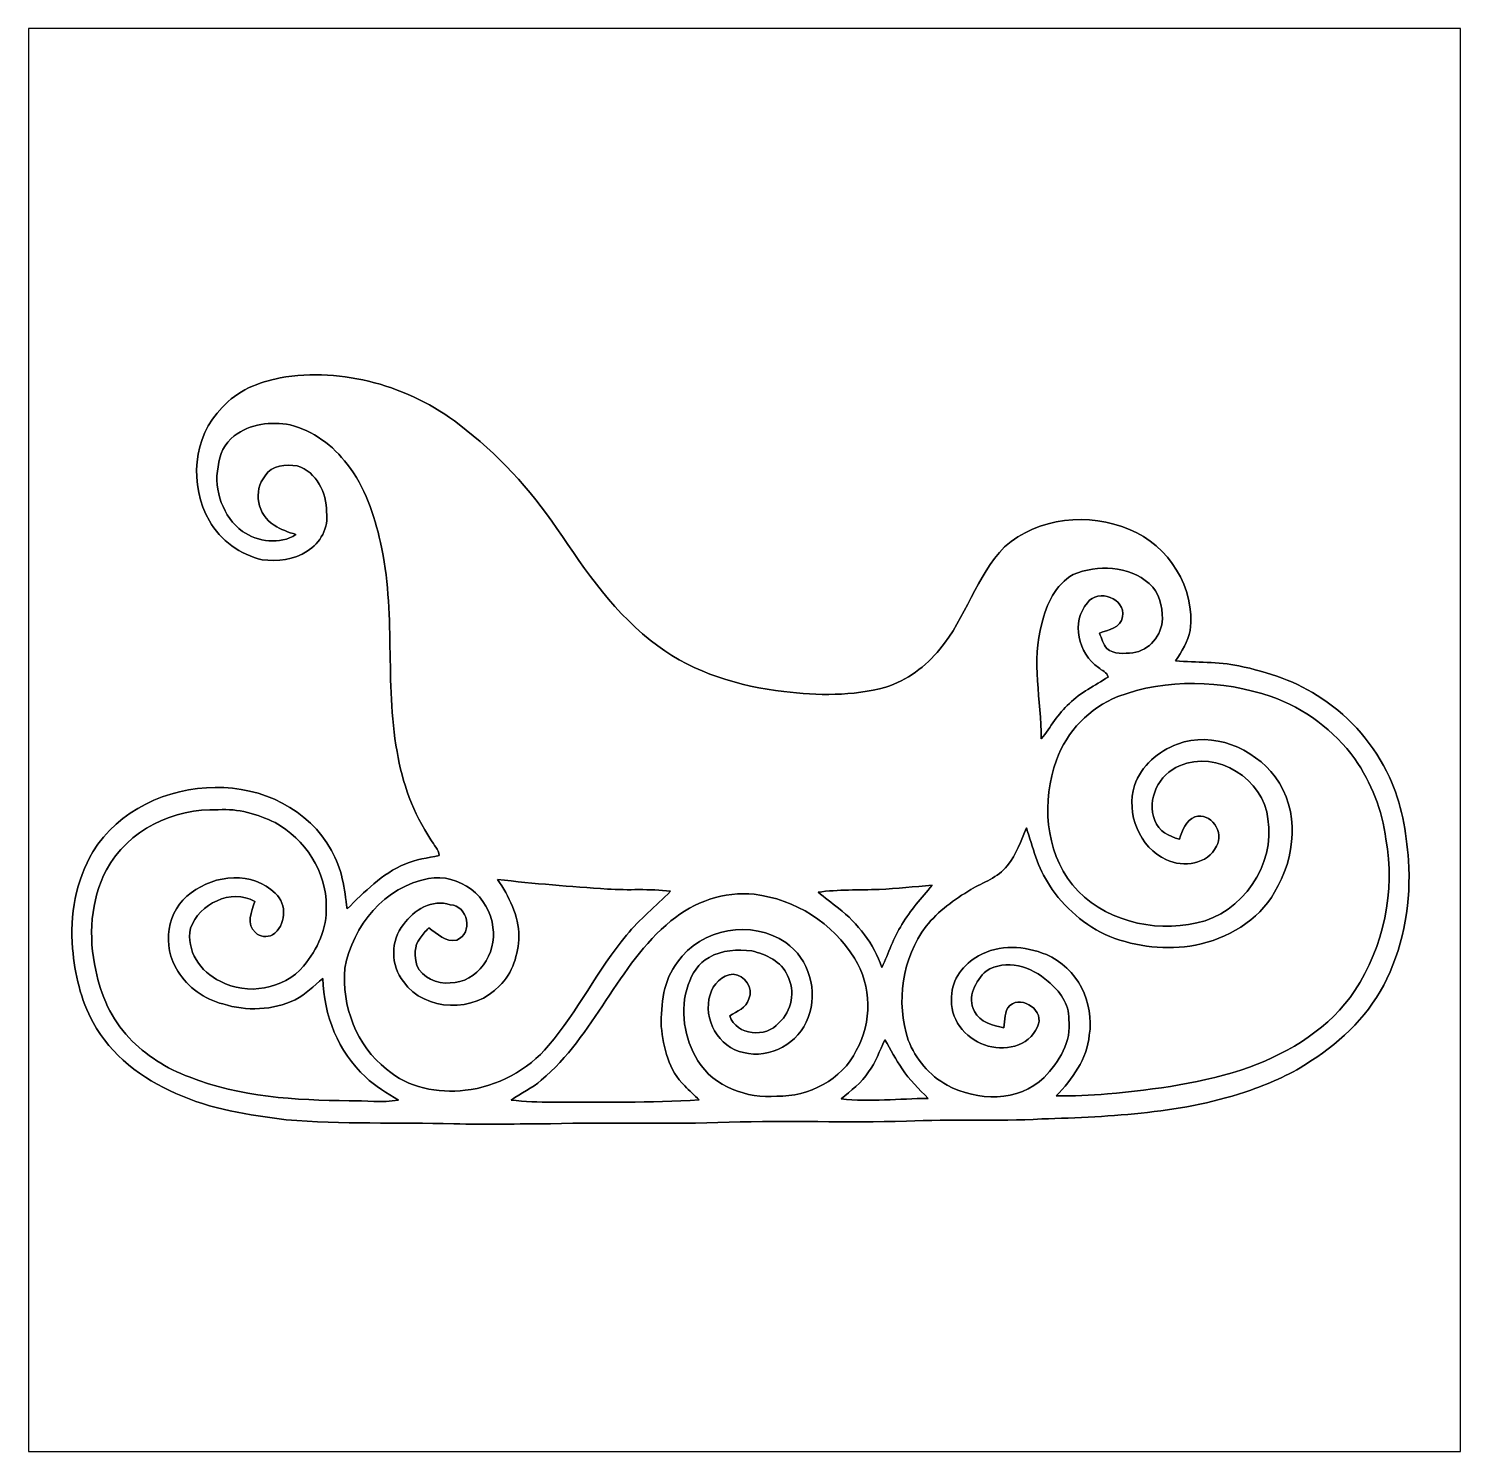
# Model space of a CAD drawing. Header units: centimetres. Extents: x -16.8 to 16.8, y -16.7 to 16.7.
import ezdxf

# ---------------------------------------------------------------- set-up
doc = ezdxf.new("R2010")
doc.units = ezdxf.units.CM
doc.header["$MEASUREMENT"] = 0
doc.layers.add('Layer 1', color=7, linetype='Continuous')

msp = doc.modelspace()

# ---------------------------------------------------------------- linework, layer by layer
at = {"layer": 'Layer 1', "color": 7}
for points, knots in [([(-16.77458, 16.66875), (-16.77458, 16.66875), (16.77458, 16.66875), (16.77458, 16.66875), (16.77458, 16.66875), (16.77458, 16.66875), (16.77458, -16.66875), (16.77458, -16.66875), (16.77458, -16.66875), (16.77458, -16.66875), (-16.77458, -16.66875), (-16.77458, -16.66875), (-16.77458, -16.66875), (-16.77458, -16.66875), (-16.77458, 16.66875), (-16.77458, 16.66875), (-16.77458, 16.66875), (-16.77458, 16.66875), (-16.77458, 16.66875), (-16.77458, 16.66875)], [0, 0, 0, 0, 0.16666667, 0.16666667, 0.16666667, 0.16666667, 0.33333333, 0.33333333, 0.33333333, 0.33333333, 0.5, 0.5, 0.5, 0.5, 0.66666667, 0.66666667, 0.66666667, 0.66666667, 1, 1, 1, 1]), ([(-10.88355, 8.48501), (-11.38661, 8.38729), (-11.89073, 8.18339), (-12.2368, 7.79145), (-12.2368, 7.79145), (-12.93389, 7.11165), (-13.01362, 5.96089), (-12.53878, 5.13468), (-12.53878, 5.13468), (-12.27843, 4.67572), (-11.81453, 4.34269), (-11.30194, 4.22346), (-11.30194, 4.22346), (-10.94317, 4.18218), (-10.5537, 4.21746), (-10.24784, 4.42595), (-10.24784, 4.42595), (-9.93704, 4.60939), (-9.74125, 4.98193), (-9.79311, 5.34353), (-9.79311, 5.34353), (-9.79205, 5.78944), (-10.02665, 6.28438), (-10.48032, 6.42126), (-10.48032, 6.42126), (-10.73926, 6.46077), (-11.0871, 6.45301), (-11.23209, 6.18843), (-11.23209, 6.18843), (-11.52843, 5.84412), (-11.40354, 5.25956), (-11.01972, 5.03484), (-11.01972, 5.03484), (-10.86661, 4.92866), (-10.68846, 4.87151), (-10.51278, 4.81471), (-10.51278, 4.81471), (-10.88461, 4.56671), (-11.40742, 4.64714), (-11.76514, 4.88562), (-11.76514, 4.88562), (-12.21493, 5.23522), (-12.44424, 5.84447), (-12.33593, 6.40397), (-12.33593, 6.40397), (-12.30595, 6.68055), (-12.18671, 6.95748), (-11.9567, 7.1247), (-11.9567, 7.1247), (-11.59122, 7.40586), (-11.09063, 7.47113), (-10.64719, 7.38399), (-10.64719, 7.38399), (-10.11061, 7.24782), (-9.6393, 6.90104), (-9.30945, 6.46112), (-9.30945, 6.46112), (-8.89247, 5.93161), (-8.67375, 5.27861), (-8.53017, 4.62774), (-8.53017, 4.62774), (-8.16151, 3.01907), (-8.43351, 1.34867), (-8.14211, -0.26988), (-8.14211, -0.26988), (-8.02287, -1.00436), (-7.76005, -1.71838), (-7.34624, -2.33856), (-7.34624, -2.33856), (-7.28451, -2.45886), (-7.16104, -2.56258), (-7.15645, -2.70686), (-7.15645, -2.70686), (-7.42386, -2.76825), (-7.70467, -2.79012), (-7.9569, -2.90795), (-7.9569, -2.90795), (-8.49171, -3.13231), (-8.90552, -3.55706), (-9.31157, -3.95746), (-9.31157, -3.95746), (-9.36907, -3.48862), (-9.43293, -3.00284), (-9.68022, -2.59009), (-9.68022, -2.59009), (-10.19493, -1.62031), (-11.32769, -1.08761), (-12.40049, -1.11301), (-12.40049, -1.11301), (-13.51739, -1.11936), (-14.67485, -1.64218), (-15.26716, -2.61867), (-15.26716, -2.61867), (-15.66792, -3.29494), (-15.81644, -4.10633), (-15.74306, -4.88491), (-15.74306, -4.88491), (-15.69332, -5.48464), (-15.55644, -6.08859), (-15.26117, -6.61776), (-15.26117, -6.61776), (-14.85124, -7.39069), (-14.11182, -7.93785), (-13.32301, -8.28216), (-13.32301, -8.28216), (-12.5095, -8.65293), (-11.61803, -8.7944), (-10.73714, -8.8967), (-10.73714, -8.8967), (-9.43151, -9.00959), (-8.12024, -8.95703), (-6.81214, -8.99619), (-6.81214, -8.99619), (-6.05719, -9.0043), (-5.30225, -8.99795), (-4.54731, -8.99407), (-4.54731, -8.99407), (-3.15207, -8.94644), (-1.75507, -9.01488), (-0.36019, -8.95138), (-0.36019, -8.95138), (1.02411, -8.92563), (2.40877, -8.9602), (3.79271, -8.93516), (3.79271, -8.93516), (4.84964, -8.87448), (5.90938, -8.94151), (6.9663, -8.87977), (6.9663, -8.87977), (8.61413, -8.8265), (10.29758, -8.75171), (11.8685, -8.20244), (11.8685, -8.20244), (12.35639, -8.02217), (12.84041, -7.8172), (13.27115, -7.52122), (13.27115, -7.52122), (14.01621, -7.04956), (14.67309, -6.4008), (15.05162, -5.59611), (15.05162, -5.59611), (15.46542, -4.73851), (15.62206, -3.76731), (15.55715, -2.82046), (15.55715, -2.82046), (15.5127, -2.15265), (15.39346, -1.47884), (15.11088, -0.86819), (15.11088, -0.86819), (14.76304, -0.12735), (14.21589, 0.52211), (13.52797, 0.96873), (13.52797, 0.96873), (12.95118, 1.37372), (12.26714, 1.59279), (11.58381, 1.73743), (11.58381, 1.73743), (11.09486, 1.83586), (10.59392, 1.81328), (10.09932, 1.85314), (10.09932, 1.85314), (10.24749, 2.07433), (10.39001, 2.30505), (10.44575, 2.56963), (10.44575, 2.56963), (10.56922, 3.55635), (9.94057, 4.566), (9.02406, 4.93077), (9.02406, 4.93077), (8.07649, 5.33329), (6.87634, 5.22464), (6.09494, 4.52438), (6.09494, 4.52438), (5.42184, 3.83893), (5.19077, 2.85574), (4.57588, 2.1269), (4.57588, 2.1269), (4.24674, 1.72297), (3.81176, 1.39524), (3.31152, 1.2386), (3.31152, 1.2386), (2.53541, 1.02411), (1.71626, 1.0414), (0.92322, 1.13348), (0.92322, 1.13348), (-0.12065, 1.26294), (-1.17757, 1.5621), (-2.02847, 2.20416), (-2.02847, 2.20416), (-3.02048, 2.92347), (-3.71793, 3.95252), (-4.39491, 4.95476), (-4.39491, 4.95476), (-5.02109, 5.88222), (-5.79402, 6.71336), (-6.68408, 7.39246), (-6.68408, 7.39246), (-7.86342, 8.29486), (-9.40964, 8.73725), (-10.88355, 8.48501)], [0, 0, 0, 0, 0.01960784, 0.01960784, 0.01960784, 0.01960784, 0.03921569, 0.03921569, 0.03921569, 0.03921569, 0.05882353, 0.05882353, 0.05882353, 0.05882353, 0.07843137, 0.07843137, 0.07843137, 0.07843137, 0.09803922, 0.09803922, 0.09803922, 0.09803922, 0.11764706, 0.11764706, 0.11764706, 0.11764706, 0.1372549, 0.1372549, 0.1372549, 0.1372549, 0.15686275, 0.15686275, 0.15686275, 0.15686275, 0.17647059, 0.17647059, 0.17647059, 0.17647059, 0.19607843, 0.19607843, 0.19607843, 0.19607843, 0.21568627, 0.21568627, 0.21568627, 0.21568627, 0.23529412, 0.23529412, 0.23529412, 0.23529412, 0.25490196, 0.25490196, 0.25490196, 0.25490196, 0.2745098, 0.2745098, 0.2745098, 0.2745098, 0.29411765, 0.29411765, 0.29411765, 0.29411765, 0.31372549, 0.31372549, 0.31372549, 0.31372549, 0.33333333, 0.33333333, 0.33333333, 0.33333333, 0.35294118, 0.35294118, 0.35294118, 0.35294118, 0.37254902, 0.37254902, 0.37254902, 0.37254902, 0.39215686, 0.39215686, 0.39215686, 0.39215686, 0.41176471, 0.41176471, 0.41176471, 0.41176471, 0.43137255, 0.43137255, 0.43137255, 0.43137255, 0.45098039, 0.45098039, 0.45098039, 0.45098039, 0.47058824, 0.47058824, 0.47058824, 0.47058824, 0.49019608, 0.49019608, 0.49019608, 0.49019608, 0.50980392, 0.50980392, 0.50980392, 0.50980392, 0.52941176, 0.52941176, 0.52941176, 0.52941176, 0.54901961, 0.54901961, 0.54901961, 0.54901961, 0.56862745, 0.56862745, 0.56862745, 0.56862745, 0.58823529, 0.58823529, 0.58823529, 0.58823529, 0.60784314, 0.60784314, 0.60784314, 0.60784314, 0.62745098, 0.62745098, 0.62745098, 0.62745098, 0.64705882, 0.64705882, 0.64705882, 0.64705882, 0.66666667, 0.66666667, 0.66666667, 0.66666667, 0.68627451, 0.68627451, 0.68627451, 0.68627451, 0.70588235, 0.70588235, 0.70588235, 0.70588235, 0.7254902, 0.7254902, 0.7254902, 0.7254902, 0.74509804, 0.74509804, 0.74509804, 0.74509804, 0.76470588, 0.76470588, 0.76470588, 0.76470588, 0.78431373, 0.78431373, 0.78431373, 0.78431373, 0.80392157, 0.80392157, 0.80392157, 0.80392157, 0.82352941, 0.82352941, 0.82352941, 0.82352941, 0.84313725, 0.84313725, 0.84313725, 0.84313725, 0.8627451, 0.8627451, 0.8627451, 0.8627451, 0.88235294, 0.88235294, 0.88235294, 0.88235294, 0.90196078, 0.90196078, 0.90196078, 0.90196078, 0.92156863, 0.92156863, 0.92156863, 0.92156863, 0.94117647, 0.94117647, 0.94117647, 0.94117647, 0.96078431, 0.96078431, 0.96078431, 0.96078431, 1, 1, 1, 1]), ([(7.70008, 3.87597), (8.26876, 4.11586), (9.00642, 4.08799), (9.48443, 3.66395), (9.48443, 3.66395), (9.72467, 3.46604), (9.78994, 3.13514), (9.79276, 2.83916), (9.79276, 2.83916), (9.78394, 2.45498), (9.48619, 2.09268), (9.0992, 2.04576), (9.0992, 2.04576), (8.89811, 2.02424), (8.65646, 1.99813), (8.49101, 2.14171), (8.49101, 2.14171), (8.40034, 2.24367), (8.36754, 2.3816), (8.32097, 2.50649), (8.32097, 2.50649), (8.51711, 2.57528), (8.8332, 2.62749), (8.85543, 2.8889), (8.85543, 2.8889), (8.93974, 3.31893), (8.28604, 3.55812), (8.03698, 3.21733), (8.03698, 3.21733), (7.64716, 2.77001), (7.81826, 2.02036), (8.29381, 1.69721), (8.29381, 1.69721), (8.36648, 1.62489), (8.50688, 1.58821), (8.51782, 1.47532), (8.51782, 1.47532), (8.21267, 1.27317), (7.87471, 1.11548), (7.61259, 0.85372), (7.61259, 0.85372), (7.34519, 0.61877), (7.17621, 0.30163), (6.95466, 0.02822), (6.95466, 0.02822), (6.9536, 0.92922), (6.71759, 1.84573), (6.96771, 2.73297), (6.96771, 2.73297), (7.0739, 3.17571), (7.28698, 3.64525), (7.70008, 3.87597)], [0, 0, 0, 0, 0.07142857, 0.07142857, 0.07142857, 0.07142857, 0.14285714, 0.14285714, 0.14285714, 0.14285714, 0.21428571, 0.21428571, 0.21428571, 0.21428571, 0.28571429, 0.28571429, 0.28571429, 0.28571429, 0.35714286, 0.35714286, 0.35714286, 0.35714286, 0.42857143, 0.42857143, 0.42857143, 0.42857143, 0.5, 0.5, 0.5, 0.5, 0.57142857, 0.57142857, 0.57142857, 0.57142857, 0.64285714, 0.64285714, 0.64285714, 0.64285714, 0.71428571, 0.71428571, 0.71428571, 0.71428571, 0.78571429, 0.78571429, 0.78571429, 0.78571429, 0.85714286, 0.85714286, 0.85714286, 0.85714286, 1, 1, 1, 1]), ([(8.74889, 1.016), (9.89295, 1.45239), (11.19082, 1.40829), (12.34087, 1.01635), (12.34087, 1.01635), (13.12086, 0.74119), (13.8176, 0.22966), (14.30302, -0.44168), (14.30302, -0.44168), (14.6879, -1.00189), (14.94014, -1.65065), (15.03116, -2.32481), (15.03116, -2.32481), (15.25129, -3.54118), (14.98212, -4.83941), (14.30196, -5.87093), (14.30196, -5.87093), (13.71953, -6.73911), (12.79878, -7.31097), (11.83252, -7.66516), (11.83252, -7.66516), (10.76219, -8.04157), (9.62907, -8.19221), (8.50371, -8.29063), (8.50371, -8.29063), (8.10472, -8.32979), (7.70361, -8.34214), (7.30321, -8.33861), (7.30321, -8.33861), (7.67962, -7.94526), (8.03134, -7.47783), (8.07861, -6.91656), (8.07861, -6.91656), (8.20773, -6.15491), (7.79462, -5.32941), (7.07284, -5.02779), (7.07284, -5.02779), (6.57366, -4.82212), (5.96477, -4.77767), (5.48428, -5.05989), (5.48428, -5.05989), (5.13327, -5.24298), (4.85422, -5.60846), (4.85387, -6.01592), (4.85387, -6.01592), (4.79213, -6.51298), (5.16361, -6.99488), (5.62751, -7.14163), (5.62751, -7.14163), (6.06425, -7.31344), (6.67314, -7.19067), (6.86223, -6.72112), (6.86223, -6.72112), (7.05732, -6.35988), (6.51369, -5.96971), (6.21806, -6.21841), (6.21806, -6.21841), (6.07801, -6.35318), (6.11117, -6.56625), (6.07836, -6.74264), (6.07836, -6.74264), (5.82013, -6.69502), (5.51356, -6.61423), (5.38868, -6.35811), (5.38868, -6.35811), (5.20665, -6.0265), (5.41726, -5.64339), (5.65961, -5.41302), (5.65961, -5.41302), (6.12775, -5.11669), (6.73029, -5.31213), (7.11447, -5.65644), (7.11447, -5.65644), (7.38117, -5.87234), (7.60836, -6.18737), (7.59989, -6.54509), (7.59989, -6.54509), (7.67292, -7.06649), (7.36812, -7.54556), (7.02345, -7.90575), (7.02345, -7.90575), (6.41914, -8.4903), (5.45465, -8.46526), (4.74909, -8.0899), (4.74909, -8.0899), (4.33176, -7.85954), (4.0065, -7.47536), (3.83787, -7.03121), (3.83787, -7.03121), (3.54013, -6.14221), (3.69641, -5.11563), (4.25521, -4.36174), (4.25521, -4.36174), (4.54201, -4.00791), (4.91561, -3.73627), (5.30472, -3.5052), (5.30472, -3.5052), (5.59576, -3.33128), (5.94254, -3.22686), (6.1535, -2.94464), (6.1535, -2.94464), (6.37505, -2.68958), (6.477, -2.36008), (6.60612, -2.05493), (6.60612, -2.05493), (6.76028, -2.51213), (6.86541, -2.99932), (7.14763, -3.40113), (7.14763, -3.40113), (7.48453, -3.93136), (7.98124, -4.35292), (8.55698, -4.60304), (8.55698, -4.60304), (9.18986, -4.85387), (9.89295, -4.92443), (10.56428, -4.80871), (10.56428, -4.80871), (11.30829, -4.65384), (12.04101, -4.24321), (12.42095, -3.56341), (12.42095, -3.56341), (12.91167, -2.76437), (13.02385, -1.64218), (12.4333, -0.86572), (12.4333, -0.86572), (11.92389, -0.18521), (10.97033, 0.21378), (10.14695, -0.09666), (10.14695, -0.09666), (9.69645, -0.25612), (9.29675, -0.60537), (9.14082, -1.06433), (9.14082, -1.06433), (8.9341, -1.71979), (9.25124, -2.52236), (9.88836, -2.80882), (9.88836, -2.80882), (10.28594, -2.98873), (10.85532, -2.92065), (11.05852, -2.48708), (11.05852, -2.48708), (11.25537, -2.17311), (10.92376, -1.67711), (10.55405, -1.80375), (10.55405, -1.80375), (10.33851, -1.87537), (10.26689, -2.12901), (10.19104, -2.32093), (10.19104, -2.32093), (9.95116, -2.26695), (9.69645, -2.13254), (9.61531, -1.8863), (9.61531, -1.8863), (9.4174, -1.38994), (9.7088, -0.79693), (10.19563, -0.60607), (10.19563, -0.60607), (11.07017, -0.21978), (12.16801, -0.91969), (12.26573, -1.85103), (12.26573, -1.85103), (12.44353, -2.92664), (11.6646, -4.06047), (10.59921, -4.28801), (10.59921, -4.28801), (9.57121, -4.51767), (8.36965, -4.23051), (7.68703, -3.39055), (7.68703, -3.39055), (7.04039, -2.58057), (6.96419, -1.42346), (7.31026, -0.47061), (7.31026, -0.47061), (7.55086, 0.19932), (8.08531, 0.75636), (8.74889, 1.016)], [0, 0, 0, 0, 0.02222222, 0.02222222, 0.02222222, 0.02222222, 0.04444444, 0.04444444, 0.04444444, 0.04444444, 0.06666667, 0.06666667, 0.06666667, 0.06666667, 0.08888889, 0.08888889, 0.08888889, 0.08888889, 0.11111111, 0.11111111, 0.11111111, 0.11111111, 0.13333333, 0.13333333, 0.13333333, 0.13333333, 0.15555556, 0.15555556, 0.15555556, 0.15555556, 0.17777778, 0.17777778, 0.17777778, 0.17777778, 0.2, 0.2, 0.2, 0.2, 0.22222222, 0.22222222, 0.22222222, 0.22222222, 0.24444444, 0.24444444, 0.24444444, 0.24444444, 0.26666667, 0.26666667, 0.26666667, 0.26666667, 0.28888889, 0.28888889, 0.28888889, 0.28888889, 0.31111111, 0.31111111, 0.31111111, 0.31111111, 0.33333333, 0.33333333, 0.33333333, 0.33333333, 0.35555556, 0.35555556, 0.35555556, 0.35555556, 0.37777778, 0.37777778, 0.37777778, 0.37777778, 0.4, 0.4, 0.4, 0.4, 0.42222222, 0.42222222, 0.42222222, 0.42222222, 0.44444444, 0.44444444, 0.44444444, 0.44444444, 0.46666667, 0.46666667, 0.46666667, 0.46666667, 0.48888889, 0.48888889, 0.48888889, 0.48888889, 0.51111111, 0.51111111, 0.51111111, 0.51111111, 0.53333333, 0.53333333, 0.53333333, 0.53333333, 0.55555556, 0.55555556, 0.55555556, 0.55555556, 0.57777778, 0.57777778, 0.57777778, 0.57777778, 0.6, 0.6, 0.6, 0.6, 0.62222222, 0.62222222, 0.62222222, 0.62222222, 0.64444444, 0.64444444, 0.64444444, 0.64444444, 0.66666667, 0.66666667, 0.66666667, 0.66666667, 0.68888889, 0.68888889, 0.68888889, 0.68888889, 0.71111111, 0.71111111, 0.71111111, 0.71111111, 0.73333333, 0.73333333, 0.73333333, 0.73333333, 0.75555556, 0.75555556, 0.75555556, 0.75555556, 0.77777778, 0.77777778, 0.77777778, 0.77777778, 0.8, 0.8, 0.8, 0.8, 0.82222222, 0.82222222, 0.82222222, 0.82222222, 0.84444444, 0.84444444, 0.84444444, 0.84444444, 0.86666667, 0.86666667, 0.86666667, 0.86666667, 0.88888889, 0.88888889, 0.88888889, 0.88888889, 0.91111111, 0.91111111, 0.91111111, 0.91111111, 0.93333333, 0.93333333, 0.93333333, 0.93333333, 0.95555556, 0.95555556, 0.95555556, 0.95555556, 1, 1, 1, 1]), ([(-14.95249, -3.03953), (-14.44625, -2.11596), (-13.36887, -1.58327), (-12.32994, -1.63583), (-12.32994, -1.63583), (-11.8678, -1.60126), (-11.41307, -1.73602), (-11.00138, -1.93499), (-11.00138, -1.93499), (-10.29935, -2.32128), (-9.7917, -3.08469), (-9.80228, -3.89819), (-9.80228, -3.89819), (-9.773, -4.41325), (-10.0136, -4.90714), (-10.33004, -5.29872), (-10.33004, -5.29872), (-10.8017, -5.84235), (-11.65401, -5.99546), (-12.28619, -5.65256), (-12.28619, -5.65256), (-12.74586, -5.43948), (-13.09053, -4.93113), (-12.98293, -4.41219), (-12.98293, -4.41219), (-12.77549, -3.83469), (-12.0329, -3.47416), (-11.47586, -3.78248), (-11.47586, -3.78248), (-11.53724, -4.01461), (-11.69988, -4.32682), (-11.45787, -4.50815), (-11.45787, -4.50815), (-11.36262, -4.62527), (-11.18976, -4.61927), (-11.06029, -4.56847), (-11.06029, -4.56847), (-10.74279, -4.35081), (-10.70575, -3.84881), (-10.99749, -3.58951), (-10.99749, -3.58951), (-11.51961, -3.07128), (-12.41284, -3.14925), (-12.96423, -3.58211), (-12.96423, -3.58211), (-13.54208, -3.97404), (-13.65814, -4.84717), (-13.27785, -5.41302), (-13.27785, -5.41302), (-13.04572, -5.79684), (-12.65343, -6.07307), (-12.22163, -6.18596), (-12.22163, -6.18596), (-11.66989, -6.35706), (-11.04971, -6.33977), (-10.52654, -6.08506), (-10.52654, -6.08506), (-10.28524, -5.95418), (-10.08521, -5.76474), (-9.8806, -5.58518), (-9.8806, -5.58518), (-9.85732, -6.44701), (-9.52324, -7.30532), (-8.88294, -7.89517), (-8.88294, -7.89517), (-8.65611, -8.11706), (-8.37283, -8.26664), (-8.1093, -8.4395), (-8.1093, -8.4395), (-8.48995, -8.50371), (-8.87765, -8.44621), (-9.26042, -8.4522), (-9.26042, -8.4522), (-10.52407, -8.44338), (-11.82299, -8.36471), (-13.01115, -7.89658), (-13.01115, -7.89658), (-13.54067, -7.69937), (-14.03279, -7.38893), (-14.42156, -6.97759), (-14.42156, -6.97759), (-14.84207, -6.54897), (-15.07772, -5.97288), (-15.20366, -5.39432), (-15.20366, -5.39432), (-15.37758, -4.61081), (-15.32467, -3.75955), (-14.95249, -3.03953)], [0, 0, 0, 0, 0.04347826, 0.04347826, 0.04347826, 0.04347826, 0.08695652, 0.08695652, 0.08695652, 0.08695652, 0.13043478, 0.13043478, 0.13043478, 0.13043478, 0.17391304, 0.17391304, 0.17391304, 0.17391304, 0.2173913, 0.2173913, 0.2173913, 0.2173913, 0.26086957, 0.26086957, 0.26086957, 0.26086957, 0.30434783, 0.30434783, 0.30434783, 0.30434783, 0.34782609, 0.34782609, 0.34782609, 0.34782609, 0.39130435, 0.39130435, 0.39130435, 0.39130435, 0.43478261, 0.43478261, 0.43478261, 0.43478261, 0.47826087, 0.47826087, 0.47826087, 0.47826087, 0.52173913, 0.52173913, 0.52173913, 0.52173913, 0.56521739, 0.56521739, 0.56521739, 0.56521739, 0.60869565, 0.60869565, 0.60869565, 0.60869565, 0.65217391, 0.65217391, 0.65217391, 0.65217391, 0.69565217, 0.69565217, 0.69565217, 0.69565217, 0.73913043, 0.73913043, 0.73913043, 0.73913043, 0.7826087, 0.7826087, 0.7826087, 0.7826087, 0.82608696, 0.82608696, 0.82608696, 0.82608696, 0.86956522, 0.86956522, 0.86956522, 0.86956522, 0.91304348, 0.91304348, 0.91304348, 0.91304348, 1, 1, 1, 1]), ([(-7.40445, -3.24908), (-6.69749, -3.10797), (-5.95313, -3.67524), (-5.89844, -4.39103), (-5.89844, -4.39103), (-5.7852, -4.99392), (-6.2611, -5.69383), (-6.89822, -5.69242), (-6.89822, -5.69242), (-7.20725, -5.72594), (-7.54345, -5.56824), (-7.68174, -5.28426), (-7.68174, -5.28426), (-7.72301, -5.0733), (-7.75723, -4.81718), (-7.59636, -4.64326), (-7.59636, -4.64326), (-7.54063, -4.55577), (-7.47183, -4.47922), (-7.40057, -4.40514), (-7.40057, -4.40514), (-7.19772, -4.53108), (-7.00581, -4.75474), (-6.74335, -4.68806), (-6.74335, -4.68806), (-6.34612, -4.52931), (-6.48229, -3.87985), (-6.89504, -3.86009), (-6.89504, -3.86009), (-7.32049, -3.7211), (-7.75018, -3.98321), (-7.9883, -4.32329), (-7.9883, -4.32329), (-8.29945, -4.69441), (-8.29592, -5.28743), (-7.98971, -5.66208), (-7.98971, -5.66208), (-7.48453, -6.37716), (-6.31649, -6.39233), (-5.74075, -5.75945), (-5.74075, -5.75945), (-5.42784, -5.46347), (-5.30296, -5.02214), (-5.28602, -4.6034), (-5.28602, -4.6034), (-5.28461, -4.10845), (-5.52027, -3.66713), (-5.78697, -3.26708), (-5.78697, -3.26708), (-4.93148, -3.36762), (-4.07282, -3.43429), (-3.21345, -3.49321), (-3.21345, -3.49321), (-2.72168, -3.52884), (-2.22426, -3.47627), (-1.73496, -3.54506), (-1.73496, -3.54506), (-2.07892, -3.88691), (-2.45604, -4.1977), (-2.76401, -4.57376), (-2.76401, -4.57376), (-3.44417, -5.38374), (-3.8989, -6.356), (-4.58929, -7.15786), (-4.58929, -7.15786), (-5.07753, -7.73712), (-5.78944, -8.12341), (-6.54332, -8.20879), (-6.54332, -8.20879), (-7.18644, -8.28357), (-7.8867, -8.15128), (-8.38588, -7.7156), (-8.38588, -7.7156), (-9.09179, -7.16104), (-9.44774, -6.23182), (-9.36166, -5.34529), (-9.36166, -5.34529), (-9.19021, -4.35434), (-8.41939, -3.429), (-7.40445, -3.24908)], [0, 0, 0, 0, 0.04761905, 0.04761905, 0.04761905, 0.04761905, 0.0952381, 0.0952381, 0.0952381, 0.0952381, 0.14285714, 0.14285714, 0.14285714, 0.14285714, 0.19047619, 0.19047619, 0.19047619, 0.19047619, 0.23809524, 0.23809524, 0.23809524, 0.23809524, 0.28571429, 0.28571429, 0.28571429, 0.28571429, 0.33333333, 0.33333333, 0.33333333, 0.33333333, 0.38095238, 0.38095238, 0.38095238, 0.38095238, 0.42857143, 0.42857143, 0.42857143, 0.42857143, 0.47619048, 0.47619048, 0.47619048, 0.47619048, 0.52380952, 0.52380952, 0.52380952, 0.52380952, 0.57142857, 0.57142857, 0.57142857, 0.57142857, 0.61904762, 0.61904762, 0.61904762, 0.61904762, 0.66666667, 0.66666667, 0.66666667, 0.66666667, 0.71428571, 0.71428571, 0.71428571, 0.71428571, 0.76190476, 0.76190476, 0.76190476, 0.76190476, 0.80952381, 0.80952381, 0.80952381, 0.80952381, 0.85714286, 0.85714286, 0.85714286, 0.85714286, 0.9047619, 0.9047619, 0.9047619, 0.9047619, 1, 1, 1, 1]), ([(-1.72261, -4.23863), (-1.18569, -3.78742), (-0.47308, -3.54365), (0.23001, -3.61633), (0.23001, -3.61633), (1.18427, -3.7271), (2.07433, -4.29366), (2.57634, -5.1121), (2.57634, -5.1121), (2.98027, -5.75345), (2.99156, -6.61987), (2.62008, -7.2771), (2.62008, -7.2771), (2.28212, -7.96325), (1.50848, -8.35836), (0.75918, -8.34602), (0.75918, -8.34602), (0.05891, -8.40387), (-0.70944, -8.13188), (-1.09467, -7.51734), (-1.09467, -7.51734), (-1.41182, -6.99241), (-1.52894, -6.32107), (-1.31974, -5.73581), (-1.31974, -5.73581), (-1.23366, -5.47899), (-1.07844, -5.22393), (-0.83114, -5.09623), (-0.83114, -5.09623), (-0.53128, -4.92125), (-0.16545, -4.89903), (0.1718, -4.94312), (0.1718, -4.94312), (0.50306, -5.02179), (0.86783, -5.18548), (1.00753, -5.51991), (1.00753, -5.51991), (1.19627, -5.88045), (1.11266, -6.35564), (0.80539, -6.62587), (0.80539, -6.62587), (0.50588, -6.98818), (-0.1845, -6.93385), (-0.34643, -6.46218), (-0.34643, -6.46218), (-0.17498, -6.36341), (0.04128, -6.27521), (0.10301, -6.06778), (0.10301, -6.06778), (0.21026, -5.8099), (0.00882, -5.50086), (-0.26458, -5.49028), (-0.26458, -5.49028), (-0.52388, -5.50651), (-0.74401, -5.7217), (-0.80433, -5.969), (-0.80433, -5.969), (-0.98672, -6.53097), (-0.60396, -7.21148), (-0.02011, -7.32508), (-0.02011, -7.32508), (0.59584, -7.48171), (1.28446, -7.10106), (1.48837, -6.50452), (1.48837, -6.50452), (1.73637, -5.89174), (1.51059, -5.12586), (0.96767, -4.74804), (0.96767, -4.74804), (0.18521, -4.20017), (-1.0287, -4.4129), (-1.56916, -5.20347), (-1.56916, -5.20347), (-1.90147, -5.62645), (-1.95827, -6.19054), (-1.94945, -6.70948), (-1.94945, -6.70948), (-1.89936, -7.20831), (-1.77624, -7.74382), (-1.40159, -8.10401), (-1.40159, -8.10401), (-1.29364, -8.21937), (-1.17616, -8.3245), (-1.06186, -8.43456), (-1.06186, -8.43456), (-2.20592, -8.50829), (-3.35245, -8.47901), (-4.49792, -8.48642), (-4.49792, -8.48642), (-4.82283, -8.48572), (-5.14738, -8.47372), (-5.46982, -8.43703), (-5.46982, -8.43703), (-5.23593, -8.28005), (-4.98016, -8.15446), (-4.76356, -7.97278), (-4.76356, -7.97278), (-3.51578, -6.92609), (-2.98133, -5.27473), (-1.72261, -4.23863)], [0, 0, 0, 0, 0.03846154, 0.03846154, 0.03846154, 0.03846154, 0.07692308, 0.07692308, 0.07692308, 0.07692308, 0.11538462, 0.11538462, 0.11538462, 0.11538462, 0.15384615, 0.15384615, 0.15384615, 0.15384615, 0.19230769, 0.19230769, 0.19230769, 0.19230769, 0.23076923, 0.23076923, 0.23076923, 0.23076923, 0.26923077, 0.26923077, 0.26923077, 0.26923077, 0.30769231, 0.30769231, 0.30769231, 0.30769231, 0.34615385, 0.34615385, 0.34615385, 0.34615385, 0.38461538, 0.38461538, 0.38461538, 0.38461538, 0.42307692, 0.42307692, 0.42307692, 0.42307692, 0.46153846, 0.46153846, 0.46153846, 0.46153846, 0.5, 0.5, 0.5, 0.5, 0.53846154, 0.53846154, 0.53846154, 0.53846154, 0.57692308, 0.57692308, 0.57692308, 0.57692308, 0.61538462, 0.61538462, 0.61538462, 0.61538462, 0.65384615, 0.65384615, 0.65384615, 0.65384615, 0.69230769, 0.69230769, 0.69230769, 0.69230769, 0.73076923, 0.73076923, 0.73076923, 0.73076923, 0.76923077, 0.76923077, 0.76923077, 0.76923077, 0.80769231, 0.80769231, 0.80769231, 0.80769231, 0.84615385, 0.84615385, 0.84615385, 0.84615385, 0.88461538, 0.88461538, 0.88461538, 0.88461538, 0.92307692, 0.92307692, 0.92307692, 0.92307692, 1, 1, 1, 1]), ([(3.1563, -3.50203), (3.57011, -3.47557), (3.98321, -3.43747), (4.39667, -3.40501), (4.39667, -3.40501), (4.14408, -3.69782), (3.88796, -3.98956), (3.69041, -4.32364), (3.69041, -4.32364), (3.4865, -4.63409), (3.38032, -4.99392), (3.22121, -5.32694), (3.22121, -5.32694), (3.02754, -4.77626), (2.65642, -4.30036), (2.2031, -3.93771), (2.2031, -3.93771), (2.03906, -3.81847), (1.87784, -3.69535), (1.72297, -3.56517), (1.72297, -3.56517), (2.19816, -3.50273), (2.67794, -3.51508), (3.1563, -3.50203)], [0, 0, 0, 0, 0.14285714, 0.14285714, 0.14285714, 0.14285714, 0.28571429, 0.28571429, 0.28571429, 0.28571429, 0.42857143, 0.42857143, 0.42857143, 0.42857143, 0.57142857, 0.57142857, 0.57142857, 0.57142857, 0.71428571, 0.71428571, 0.71428571, 0.71428571, 1, 1, 1, 1]), ([(3.28577, -7.02874), (3.43429, -7.2457), (3.53871, -7.48982), (3.69252, -7.70431), (3.69252, -7.70431), (3.85621, -7.96925), (4.09328, -8.17386), (4.30389, -8.39929), (4.30389, -8.39929), (3.62444, -8.40423), (2.94252, -8.48254), (2.26448, -8.41199), (2.26448, -8.41199), (2.48955, -8.21302), (2.74602, -8.03663), (2.90583, -7.77557), (2.90583, -7.77557), (3.0801, -7.55227), (3.16477, -7.28027), (3.28577, -7.02874)], [0, 0, 0, 0, 0.16666667, 0.16666667, 0.16666667, 0.16666667, 0.33333333, 0.33333333, 0.33333333, 0.33333333, 0.5, 0.5, 0.5, 0.5, 0.66666667, 0.66666667, 0.66666667, 0.66666667, 1, 1, 1, 1])]:
    msp.add_open_spline(points, degree=3, knots=knots, dxfattribs=at)
at = {"layer": 'Layer 1', "color": 251}
for points, knots in [([(-10.88355, 8.48501), (-9.40964, 8.73725), (-7.86342, 8.29486), (-6.68408, 7.39246), (-6.68408, 7.39246), (-5.79402, 6.71336), (-5.02109, 5.88222), (-4.39491, 4.95476), (-4.39491, 4.95476), (-3.71793, 3.95252), (-3.02048, 2.92347), (-2.02847, 2.20416), (-2.02847, 2.20416), (-1.17757, 1.5621), (-0.12065, 1.26294), (0.92322, 1.13348), (0.92322, 1.13348), (1.71626, 1.0414), (2.53541, 1.02411), (3.31152, 1.2386), (3.31152, 1.2386), (3.81176, 1.39524), (4.24674, 1.72297), (4.57588, 2.1269), (4.57588, 2.1269), (5.19077, 2.85574), (5.42184, 3.83893), (6.09494, 4.52438), (6.09494, 4.52438), (6.87634, 5.22464), (8.07649, 5.33329), (9.02406, 4.93077), (9.02406, 4.93077), (9.94057, 4.566), (10.56922, 3.55635), (10.44575, 2.56963), (10.44575, 2.56963), (10.39001, 2.30505), (10.24749, 2.07433), (10.09932, 1.85314), (10.09932, 1.85314), (10.59392, 1.81328), (11.09486, 1.83586), (11.58381, 1.73743), (11.58381, 1.73743), (12.26714, 1.59279), (12.95118, 1.37372), (13.52797, 0.96873), (13.52797, 0.96873), (14.21589, 0.52211), (14.76304, -0.12735), (15.11088, -0.86819), (15.11088, -0.86819), (15.39346, -1.47884), (15.5127, -2.15265), (15.55715, -2.82046), (15.55715, -2.82046), (15.62206, -3.76731), (15.46542, -4.73851), (15.05162, -5.59611), (15.05162, -5.59611), (14.67309, -6.4008), (14.01621, -7.04956), (13.27115, -7.52122), (13.27115, -7.52122), (12.84041, -7.8172), (12.35639, -8.02217), (11.8685, -8.20244), (11.8685, -8.20244), (10.29758, -8.75171), (8.61413, -8.8265), (6.9663, -8.87977), (6.9663, -8.87977), (5.90938, -8.94151), (4.84964, -8.87448), (3.79271, -8.93516), (3.79271, -8.93516), (2.40877, -8.9602), (1.02411, -8.92563), (-0.36019, -8.95138), (-0.36019, -8.95138), (-1.75507, -9.01488), (-3.15207, -8.94644), (-4.54731, -8.99407), (-4.54731, -8.99407), (-5.30225, -8.99795), (-6.05719, -9.0043), (-6.81214, -8.99619), (-6.81214, -8.99619), (-8.12024, -8.95703), (-9.43151, -9.00959), (-10.73714, -8.8967), (-10.73714, -8.8967), (-11.61803, -8.7944), (-12.5095, -8.65293), (-13.32301, -8.28216), (-13.32301, -8.28216), (-14.11182, -7.93785), (-14.85124, -7.39069), (-15.26117, -6.61776), (-15.26117, -6.61776), (-15.55644, -6.08859), (-15.69332, -5.48464), (-15.74306, -4.88491), (-15.74306, -4.88491), (-15.81644, -4.10633), (-15.66792, -3.29494), (-15.26716, -2.61867), (-15.26716, -2.61867), (-14.67485, -1.64218), (-13.51739, -1.11936), (-12.40049, -1.11301), (-12.40049, -1.11301), (-11.32769, -1.08761), (-10.19493, -1.62031), (-9.68022, -2.59009), (-9.68022, -2.59009), (-9.43293, -3.00284), (-9.36907, -3.48862), (-9.31157, -3.95746), (-9.31157, -3.95746), (-8.90552, -3.55706), (-8.49171, -3.13231), (-7.9569, -2.90795), (-7.9569, -2.90795), (-7.70467, -2.79012), (-7.42386, -2.76825), (-7.15645, -2.70686), (-7.15645, -2.70686), (-7.16104, -2.56258), (-7.28451, -2.45886), (-7.34624, -2.33856), (-7.34624, -2.33856), (-7.76005, -1.71838), (-8.02287, -1.00436), (-8.14211, -0.26988), (-8.14211, -0.26988), (-8.43351, 1.34867), (-8.16151, 3.01907), (-8.53017, 4.62774), (-8.53017, 4.62774), (-8.67375, 5.27861), (-8.89247, 5.93161), (-9.30945, 6.46112), (-9.30945, 6.46112), (-9.6393, 6.90104), (-10.11061, 7.24782), (-10.64719, 7.38399), (-10.64719, 7.38399), (-11.09063, 7.47113), (-11.59122, 7.40586), (-11.9567, 7.1247), (-11.9567, 7.1247), (-12.18671, 6.95748), (-12.30595, 6.68055), (-12.33593, 6.40397), (-12.33593, 6.40397), (-12.44424, 5.84447), (-12.21493, 5.23522), (-11.76514, 4.88562), (-11.76514, 4.88562), (-11.40742, 4.64714), (-10.88461, 4.56671), (-10.51278, 4.81471), (-10.51278, 4.81471), (-10.68846, 4.87151), (-10.86661, 4.92866), (-11.01972, 5.03484), (-11.01972, 5.03484), (-11.40354, 5.25956), (-11.52843, 5.84412), (-11.23209, 6.18843), (-11.23209, 6.18843), (-11.0871, 6.45301), (-10.73926, 6.46077), (-10.48032, 6.42126), (-10.48032, 6.42126), (-10.02665, 6.28438), (-9.79205, 5.78944), (-9.79311, 5.34353), (-9.79311, 5.34353), (-9.74125, 4.98193), (-9.93704, 4.60939), (-10.24784, 4.42595), (-10.24784, 4.42595), (-10.5537, 4.21746), (-10.94317, 4.18218), (-11.30194, 4.22346), (-11.30194, 4.22346), (-11.81453, 4.34269), (-12.27843, 4.67572), (-12.53878, 5.13468), (-12.53878, 5.13468), (-13.01362, 5.96089), (-12.93389, 7.11165), (-12.2368, 7.79145), (-12.2368, 7.79145), (-11.89073, 8.18339), (-11.38661, 8.38729), (-10.88355, 8.48501), (-10.88355, 8.48501), (-10.88355, 8.48501), (-10.88355, 8.48501), (-10.88355, 8.48501)], [0, 0, 0, 0, 0.01923077, 0.01923077, 0.01923077, 0.01923077, 0.03846154, 0.03846154, 0.03846154, 0.03846154, 0.05769231, 0.05769231, 0.05769231, 0.05769231, 0.07692308, 0.07692308, 0.07692308, 0.07692308, 0.09615385, 0.09615385, 0.09615385, 0.09615385, 0.11538462, 0.11538462, 0.11538462, 0.11538462, 0.13461538, 0.13461538, 0.13461538, 0.13461538, 0.15384615, 0.15384615, 0.15384615, 0.15384615, 0.17307692, 0.17307692, 0.17307692, 0.17307692, 0.19230769, 0.19230769, 0.19230769, 0.19230769, 0.21153846, 0.21153846, 0.21153846, 0.21153846, 0.23076923, 0.23076923, 0.23076923, 0.23076923, 0.25, 0.25, 0.25, 0.25, 0.26923077, 0.26923077, 0.26923077, 0.26923077, 0.28846154, 0.28846154, 0.28846154, 0.28846154, 0.30769231, 0.30769231, 0.30769231, 0.30769231, 0.32692308, 0.32692308, 0.32692308, 0.32692308, 0.34615385, 0.34615385, 0.34615385, 0.34615385, 0.36538462, 0.36538462, 0.36538462, 0.36538462, 0.38461538, 0.38461538, 0.38461538, 0.38461538, 0.40384615, 0.40384615, 0.40384615, 0.40384615, 0.42307692, 0.42307692, 0.42307692, 0.42307692, 0.44230769, 0.44230769, 0.44230769, 0.44230769, 0.46153846, 0.46153846, 0.46153846, 0.46153846, 0.48076923, 0.48076923, 0.48076923, 0.48076923, 0.5, 0.5, 0.5, 0.5, 0.51923077, 0.51923077, 0.51923077, 0.51923077, 0.53846154, 0.53846154, 0.53846154, 0.53846154, 0.55769231, 0.55769231, 0.55769231, 0.55769231, 0.57692308, 0.57692308, 0.57692308, 0.57692308, 0.59615385, 0.59615385, 0.59615385, 0.59615385, 0.61538462, 0.61538462, 0.61538462, 0.61538462, 0.63461538, 0.63461538, 0.63461538, 0.63461538, 0.65384615, 0.65384615, 0.65384615, 0.65384615, 0.67307692, 0.67307692, 0.67307692, 0.67307692, 0.69230769, 0.69230769, 0.69230769, 0.69230769, 0.71153846, 0.71153846, 0.71153846, 0.71153846, 0.73076923, 0.73076923, 0.73076923, 0.73076923, 0.75, 0.75, 0.75, 0.75, 0.76923077, 0.76923077, 0.76923077, 0.76923077, 0.78846154, 0.78846154, 0.78846154, 0.78846154, 0.80769231, 0.80769231, 0.80769231, 0.80769231, 0.82692308, 0.82692308, 0.82692308, 0.82692308, 0.84615385, 0.84615385, 0.84615385, 0.84615385, 0.86538462, 0.86538462, 0.86538462, 0.86538462, 0.88461538, 0.88461538, 0.88461538, 0.88461538, 0.90384615, 0.90384615, 0.90384615, 0.90384615, 0.92307692, 0.92307692, 0.92307692, 0.92307692, 0.94230769, 0.94230769, 0.94230769, 0.94230769, 0.96153846, 0.96153846, 0.96153846, 0.96153846, 1, 1, 1, 1]), ([(7.70008, 3.87597), (7.28698, 3.64525), (7.0739, 3.17571), (6.96771, 2.73297), (6.96771, 2.73297), (6.71759, 1.84573), (6.9536, 0.92922), (6.95466, 0.02822), (6.95466, 0.02822), (7.17621, 0.30163), (7.34519, 0.61877), (7.61259, 0.85372), (7.61259, 0.85372), (7.87471, 1.11548), (8.21267, 1.27317), (8.51782, 1.47532), (8.51782, 1.47532), (8.50688, 1.58821), (8.36648, 1.62489), (8.29381, 1.69721), (8.29381, 1.69721), (7.81826, 2.02036), (7.64716, 2.77001), (8.03698, 3.21733), (8.03698, 3.21733), (8.28604, 3.55812), (8.93974, 3.31893), (8.85543, 2.8889), (8.85543, 2.8889), (8.8332, 2.62749), (8.51711, 2.57528), (8.32097, 2.50649), (8.32097, 2.50649), (8.36754, 2.3816), (8.40034, 2.24367), (8.49101, 2.14171), (8.49101, 2.14171), (8.65646, 1.99813), (8.89811, 2.02424), (9.0992, 2.04576), (9.0992, 2.04576), (9.48619, 2.09268), (9.78394, 2.45498), (9.79276, 2.83916), (9.79276, 2.83916), (9.78994, 3.13514), (9.72467, 3.46604), (9.48443, 3.66395), (9.48443, 3.66395), (9.00642, 4.08799), (8.26876, 4.11586), (7.70008, 3.87597), (7.70008, 3.87597), (7.70008, 3.87597), (7.70008, 3.87597), (7.70008, 3.87597)], [0, 0, 0, 0, 0.06666667, 0.06666667, 0.06666667, 0.06666667, 0.13333333, 0.13333333, 0.13333333, 0.13333333, 0.2, 0.2, 0.2, 0.2, 0.26666667, 0.26666667, 0.26666667, 0.26666667, 0.33333333, 0.33333333, 0.33333333, 0.33333333, 0.4, 0.4, 0.4, 0.4, 0.46666667, 0.46666667, 0.46666667, 0.46666667, 0.53333333, 0.53333333, 0.53333333, 0.53333333, 0.6, 0.6, 0.6, 0.6, 0.66666667, 0.66666667, 0.66666667, 0.66666667, 0.73333333, 0.73333333, 0.73333333, 0.73333333, 0.8, 0.8, 0.8, 0.8, 0.86666667, 0.86666667, 0.86666667, 0.86666667, 1, 1, 1, 1]), ([(8.74889, 1.016), (8.08531, 0.75636), (7.55086, 0.19932), (7.31026, -0.47061), (7.31026, -0.47061), (6.96419, -1.42346), (7.04039, -2.58057), (7.68703, -3.39055), (7.68703, -3.39055), (8.36965, -4.23051), (9.57121, -4.51767), (10.59921, -4.28801), (10.59921, -4.28801), (11.6646, -4.06047), (12.44353, -2.92664), (12.26573, -1.85103), (12.26573, -1.85103), (12.16801, -0.91969), (11.07017, -0.21978), (10.19563, -0.60607), (10.19563, -0.60607), (9.7088, -0.79693), (9.4174, -1.38994), (9.61531, -1.8863), (9.61531, -1.8863), (9.69645, -2.13254), (9.95116, -2.26695), (10.19104, -2.32093), (10.19104, -2.32093), (10.26689, -2.12901), (10.33851, -1.87537), (10.55405, -1.80375), (10.55405, -1.80375), (10.92376, -1.67711), (11.25537, -2.17311), (11.05852, -2.48708), (11.05852, -2.48708), (10.85532, -2.92065), (10.28594, -2.98873), (9.88836, -2.80882), (9.88836, -2.80882), (9.25124, -2.52236), (8.9341, -1.71979), (9.14082, -1.06433), (9.14082, -1.06433), (9.29675, -0.60537), (9.69645, -0.25612), (10.14695, -0.09666), (10.14695, -0.09666), (10.97033, 0.21378), (11.92389, -0.18521), (12.4333, -0.86572), (12.4333, -0.86572), (13.02385, -1.64218), (12.91167, -2.76437), (12.42095, -3.56341), (12.42095, -3.56341), (12.04101, -4.24321), (11.30829, -4.65384), (10.56428, -4.80871), (10.56428, -4.80871), (9.89295, -4.92443), (9.18986, -4.85387), (8.55698, -4.60304), (8.55698, -4.60304), (7.98124, -4.35292), (7.48453, -3.93136), (7.14763, -3.40113), (7.14763, -3.40113), (6.86541, -2.99932), (6.76028, -2.51213), (6.60612, -2.05493), (6.60612, -2.05493), (6.477, -2.36008), (6.37505, -2.68958), (6.1535, -2.94464), (6.1535, -2.94464), (5.94254, -3.22686), (5.59576, -3.33128), (5.30472, -3.5052), (5.30472, -3.5052), (4.91561, -3.73627), (4.54201, -4.00791), (4.25521, -4.36174), (4.25521, -4.36174), (3.69641, -5.11563), (3.54013, -6.14221), (3.83787, -7.03121), (3.83787, -7.03121), (4.0065, -7.47536), (4.33176, -7.85954), (4.74909, -8.0899), (4.74909, -8.0899), (5.45465, -8.46526), (6.41914, -8.4903), (7.02345, -7.90575), (7.02345, -7.90575), (7.36812, -7.54556), (7.67292, -7.06649), (7.59989, -6.54509), (7.59989, -6.54509), (7.60836, -6.18737), (7.38117, -5.87234), (7.11447, -5.65644), (7.11447, -5.65644), (6.73029, -5.31213), (6.12775, -5.11669), (5.65961, -5.41302), (5.65961, -5.41302), (5.41726, -5.64339), (5.20665, -6.0265), (5.38868, -6.35811), (5.38868, -6.35811), (5.51356, -6.61423), (5.82013, -6.69502), (6.07836, -6.74264), (6.07836, -6.74264), (6.11117, -6.56625), (6.07801, -6.35318), (6.21806, -6.21841), (6.21806, -6.21841), (6.51369, -5.96971), (7.05732, -6.35988), (6.86223, -6.72112), (6.86223, -6.72112), (6.67314, -7.19067), (6.06425, -7.31344), (5.62751, -7.14163), (5.62751, -7.14163), (5.16361, -6.99488), (4.79213, -6.51298), (4.85387, -6.01592), (4.85387, -6.01592), (4.85422, -5.60846), (5.13327, -5.24298), (5.48428, -5.05989), (5.48428, -5.05989), (5.96477, -4.77767), (6.57366, -4.82212), (7.07284, -5.02779), (7.07284, -5.02779), (7.79462, -5.32941), (8.20773, -6.15491), (8.07861, -6.91656), (8.07861, -6.91656), (8.03134, -7.47783), (7.67962, -7.94526), (7.30321, -8.33861), (7.30321, -8.33861), (7.70361, -8.34214), (8.10472, -8.32979), (8.50371, -8.29063), (8.50371, -8.29063), (9.62907, -8.19221), (10.76219, -8.04157), (11.83252, -7.66516), (11.83252, -7.66516), (12.79878, -7.31097), (13.71953, -6.73911), (14.30196, -5.87093), (14.30196, -5.87093), (14.98212, -4.83941), (15.25129, -3.54118), (15.03116, -2.32481), (15.03116, -2.32481), (14.94014, -1.65065), (14.6879, -1.00189), (14.30302, -0.44168), (14.30302, -0.44168), (13.8176, 0.22966), (13.12086, 0.74119), (12.34087, 1.01635), (12.34087, 1.01635), (11.19082, 1.40829), (9.89295, 1.45239), (8.74889, 1.016), (8.74889, 1.016), (8.74889, 1.016), (8.74889, 1.016), (8.74889, 1.016)], [0, 0, 0, 0, 0.02173913, 0.02173913, 0.02173913, 0.02173913, 0.04347826, 0.04347826, 0.04347826, 0.04347826, 0.06521739, 0.06521739, 0.06521739, 0.06521739, 0.08695652, 0.08695652, 0.08695652, 0.08695652, 0.10869565, 0.10869565, 0.10869565, 0.10869565, 0.13043478, 0.13043478, 0.13043478, 0.13043478, 0.15217391, 0.15217391, 0.15217391, 0.15217391, 0.17391304, 0.17391304, 0.17391304, 0.17391304, 0.19565217, 0.19565217, 0.19565217, 0.19565217, 0.2173913, 0.2173913, 0.2173913, 0.2173913, 0.23913043, 0.23913043, 0.23913043, 0.23913043, 0.26086957, 0.26086957, 0.26086957, 0.26086957, 0.2826087, 0.2826087, 0.2826087, 0.2826087, 0.30434783, 0.30434783, 0.30434783, 0.30434783, 0.32608696, 0.32608696, 0.32608696, 0.32608696, 0.34782609, 0.34782609, 0.34782609, 0.34782609, 0.36956522, 0.36956522, 0.36956522, 0.36956522, 0.39130435, 0.39130435, 0.39130435, 0.39130435, 0.41304348, 0.41304348, 0.41304348, 0.41304348, 0.43478261, 0.43478261, 0.43478261, 0.43478261, 0.45652174, 0.45652174, 0.45652174, 0.45652174, 0.47826087, 0.47826087, 0.47826087, 0.47826087, 0.5, 0.5, 0.5, 0.5, 0.52173913, 0.52173913, 0.52173913, 0.52173913, 0.54347826, 0.54347826, 0.54347826, 0.54347826, 0.56521739, 0.56521739, 0.56521739, 0.56521739, 0.58695652, 0.58695652, 0.58695652, 0.58695652, 0.60869565, 0.60869565, 0.60869565, 0.60869565, 0.63043478, 0.63043478, 0.63043478, 0.63043478, 0.65217391, 0.65217391, 0.65217391, 0.65217391, 0.67391304, 0.67391304, 0.67391304, 0.67391304, 0.69565217, 0.69565217, 0.69565217, 0.69565217, 0.7173913, 0.7173913, 0.7173913, 0.7173913, 0.73913043, 0.73913043, 0.73913043, 0.73913043, 0.76086957, 0.76086957, 0.76086957, 0.76086957, 0.7826087, 0.7826087, 0.7826087, 0.7826087, 0.80434783, 0.80434783, 0.80434783, 0.80434783, 0.82608696, 0.82608696, 0.82608696, 0.82608696, 0.84782609, 0.84782609, 0.84782609, 0.84782609, 0.86956522, 0.86956522, 0.86956522, 0.86956522, 0.89130435, 0.89130435, 0.89130435, 0.89130435, 0.91304348, 0.91304348, 0.91304348, 0.91304348, 0.93478261, 0.93478261, 0.93478261, 0.93478261, 0.95652174, 0.95652174, 0.95652174, 0.95652174, 1, 1, 1, 1]), ([(-14.95249, -3.03953), (-15.32467, -3.75955), (-15.37758, -4.61081), (-15.20366, -5.39432), (-15.20366, -5.39432), (-15.07772, -5.97288), (-14.84207, -6.54897), (-14.42156, -6.97759), (-14.42156, -6.97759), (-14.03279, -7.38893), (-13.54067, -7.69937), (-13.01115, -7.89658), (-13.01115, -7.89658), (-11.82299, -8.36471), (-10.52407, -8.44338), (-9.26042, -8.4522), (-9.26042, -8.4522), (-8.87765, -8.44621), (-8.48995, -8.50371), (-8.1093, -8.4395), (-8.1093, -8.4395), (-8.37283, -8.26664), (-8.65611, -8.11706), (-8.88294, -7.89517), (-8.88294, -7.89517), (-9.52324, -7.30532), (-9.85732, -6.44701), (-9.8806, -5.58518), (-9.8806, -5.58518), (-10.08521, -5.76474), (-10.28524, -5.95418), (-10.52654, -6.08506), (-10.52654, -6.08506), (-11.04971, -6.33977), (-11.66989, -6.35706), (-12.22163, -6.18596), (-12.22163, -6.18596), (-12.65343, -6.07307), (-13.04572, -5.79684), (-13.27785, -5.41302), (-13.27785, -5.41302), (-13.65814, -4.84717), (-13.54208, -3.97404), (-12.96423, -3.58211), (-12.96423, -3.58211), (-12.41284, -3.14925), (-11.51961, -3.07128), (-10.99749, -3.58951), (-10.99749, -3.58951), (-10.70575, -3.84881), (-10.74279, -4.35081), (-11.06029, -4.56847), (-11.06029, -4.56847), (-11.18976, -4.61927), (-11.36262, -4.62527), (-11.45787, -4.50815), (-11.45787, -4.50815), (-11.69988, -4.32682), (-11.53724, -4.01461), (-11.47586, -3.78248), (-11.47586, -3.78248), (-12.0329, -3.47416), (-12.77549, -3.83469), (-12.98293, -4.41219), (-12.98293, -4.41219), (-13.09053, -4.93113), (-12.74586, -5.43948), (-12.28619, -5.65256), (-12.28619, -5.65256), (-11.65401, -5.99546), (-10.8017, -5.84235), (-10.33004, -5.29872), (-10.33004, -5.29872), (-10.0136, -4.90714), (-9.773, -4.41325), (-9.80228, -3.89819), (-9.80228, -3.89819), (-9.7917, -3.08469), (-10.29935, -2.32128), (-11.00138, -1.93499), (-11.00138, -1.93499), (-11.41307, -1.73602), (-11.8678, -1.60126), (-12.32994, -1.63583), (-12.32994, -1.63583), (-13.36887, -1.58327), (-14.44625, -2.11596), (-14.95249, -3.03953), (-14.95249, -3.03953), (-14.95249, -3.03953), (-14.95249, -3.03953), (-14.95249, -3.03953)], [0, 0, 0, 0, 0.04166667, 0.04166667, 0.04166667, 0.04166667, 0.08333333, 0.08333333, 0.08333333, 0.08333333, 0.125, 0.125, 0.125, 0.125, 0.16666667, 0.16666667, 0.16666667, 0.16666667, 0.20833333, 0.20833333, 0.20833333, 0.20833333, 0.25, 0.25, 0.25, 0.25, 0.29166667, 0.29166667, 0.29166667, 0.29166667, 0.33333333, 0.33333333, 0.33333333, 0.33333333, 0.375, 0.375, 0.375, 0.375, 0.41666667, 0.41666667, 0.41666667, 0.41666667, 0.45833333, 0.45833333, 0.45833333, 0.45833333, 0.5, 0.5, 0.5, 0.5, 0.54166667, 0.54166667, 0.54166667, 0.54166667, 0.58333333, 0.58333333, 0.58333333, 0.58333333, 0.625, 0.625, 0.625, 0.625, 0.66666667, 0.66666667, 0.66666667, 0.66666667, 0.70833333, 0.70833333, 0.70833333, 0.70833333, 0.75, 0.75, 0.75, 0.75, 0.79166667, 0.79166667, 0.79166667, 0.79166667, 0.83333333, 0.83333333, 0.83333333, 0.83333333, 0.875, 0.875, 0.875, 0.875, 0.91666667, 0.91666667, 0.91666667, 0.91666667, 1, 1, 1, 1]), ([(-7.40445, -3.24908), (-8.41939, -3.429), (-9.19021, -4.35434), (-9.36166, -5.34529), (-9.36166, -5.34529), (-9.44774, -6.23182), (-9.09179, -7.16104), (-8.38588, -7.7156), (-8.38588, -7.7156), (-7.8867, -8.15128), (-7.18644, -8.28357), (-6.54332, -8.20879), (-6.54332, -8.20879), (-5.78944, -8.12341), (-5.07753, -7.73712), (-4.58929, -7.15786), (-4.58929, -7.15786), (-3.8989, -6.356), (-3.44417, -5.38374), (-2.76401, -4.57376), (-2.76401, -4.57376), (-2.45604, -4.1977), (-2.07892, -3.88691), (-1.73496, -3.54506), (-1.73496, -3.54506), (-2.22426, -3.47627), (-2.72168, -3.52884), (-3.21345, -3.49321), (-3.21345, -3.49321), (-4.07282, -3.43429), (-4.93148, -3.36762), (-5.78697, -3.26708), (-5.78697, -3.26708), (-5.52027, -3.66713), (-5.28461, -4.10845), (-5.28602, -4.6034), (-5.28602, -4.6034), (-5.30296, -5.02214), (-5.42784, -5.46347), (-5.74075, -5.75945), (-5.74075, -5.75945), (-6.31649, -6.39233), (-7.48453, -6.37716), (-7.98971, -5.66208), (-7.98971, -5.66208), (-8.29592, -5.28743), (-8.29945, -4.69441), (-7.9883, -4.32329), (-7.9883, -4.32329), (-7.75018, -3.98321), (-7.32049, -3.7211), (-6.89504, -3.86009), (-6.89504, -3.86009), (-6.48229, -3.87985), (-6.34612, -4.52931), (-6.74335, -4.68806), (-6.74335, -4.68806), (-7.00581, -4.75474), (-7.19772, -4.53108), (-7.40057, -4.40514), (-7.40057, -4.40514), (-7.47183, -4.47922), (-7.54063, -4.55577), (-7.59636, -4.64326), (-7.59636, -4.64326), (-7.75723, -4.81718), (-7.72301, -5.0733), (-7.68174, -5.28426), (-7.68174, -5.28426), (-7.54345, -5.56824), (-7.20725, -5.72594), (-6.89822, -5.69242), (-6.89822, -5.69242), (-6.2611, -5.69383), (-5.7852, -4.99392), (-5.89844, -4.39103), (-5.89844, -4.39103), (-5.95313, -3.67524), (-6.69749, -3.10797), (-7.40445, -3.24908), (-7.40445, -3.24908), (-7.40445, -3.24908), (-7.40445, -3.24908), (-7.40445, -3.24908)], [0, 0, 0, 0, 0.04545455, 0.04545455, 0.04545455, 0.04545455, 0.09090909, 0.09090909, 0.09090909, 0.09090909, 0.13636364, 0.13636364, 0.13636364, 0.13636364, 0.18181818, 0.18181818, 0.18181818, 0.18181818, 0.22727273, 0.22727273, 0.22727273, 0.22727273, 0.27272727, 0.27272727, 0.27272727, 0.27272727, 0.31818182, 0.31818182, 0.31818182, 0.31818182, 0.36363636, 0.36363636, 0.36363636, 0.36363636, 0.40909091, 0.40909091, 0.40909091, 0.40909091, 0.45454545, 0.45454545, 0.45454545, 0.45454545, 0.5, 0.5, 0.5, 0.5, 0.54545455, 0.54545455, 0.54545455, 0.54545455, 0.59090909, 0.59090909, 0.59090909, 0.59090909, 0.63636364, 0.63636364, 0.63636364, 0.63636364, 0.68181818, 0.68181818, 0.68181818, 0.68181818, 0.72727273, 0.72727273, 0.72727273, 0.72727273, 0.77272727, 0.77272727, 0.77272727, 0.77272727, 0.81818182, 0.81818182, 0.81818182, 0.81818182, 0.86363636, 0.86363636, 0.86363636, 0.86363636, 0.90909091, 0.90909091, 0.90909091, 0.90909091, 1, 1, 1, 1]), ([(-1.72261, -4.23863), (-2.98133, -5.27473), (-3.51578, -6.92609), (-4.76356, -7.97278), (-4.76356, -7.97278), (-4.98016, -8.15446), (-5.23593, -8.28005), (-5.46982, -8.43703), (-5.46982, -8.43703), (-5.14738, -8.47372), (-4.82283, -8.48572), (-4.49792, -8.48642), (-4.49792, -8.48642), (-3.35245, -8.47901), (-2.20592, -8.50829), (-1.06186, -8.43456), (-1.06186, -8.43456), (-1.17616, -8.3245), (-1.29364, -8.21937), (-1.40159, -8.10401), (-1.40159, -8.10401), (-1.77624, -7.74382), (-1.89936, -7.20831), (-1.94945, -6.70948), (-1.94945, -6.70948), (-1.95827, -6.19054), (-1.90147, -5.62645), (-1.56916, -5.20347), (-1.56916, -5.20347), (-1.0287, -4.4129), (0.18521, -4.20017), (0.96767, -4.74804), (0.96767, -4.74804), (1.51059, -5.12586), (1.73637, -5.89174), (1.48837, -6.50452), (1.48837, -6.50452), (1.28446, -7.10106), (0.59584, -7.48171), (-0.02011, -7.32508), (-0.02011, -7.32508), (-0.60396, -7.21148), (-0.98672, -6.53097), (-0.80433, -5.969), (-0.80433, -5.969), (-0.74401, -5.7217), (-0.52388, -5.50651), (-0.26458, -5.49028), (-0.26458, -5.49028), (0.00882, -5.50086), (0.21026, -5.8099), (0.10301, -6.06778), (0.10301, -6.06778), (0.04128, -6.27521), (-0.17498, -6.36341), (-0.34643, -6.46218), (-0.34643, -6.46218), (-0.1845, -6.93385), (0.50588, -6.98818), (0.80539, -6.62587), (0.80539, -6.62587), (1.11266, -6.35564), (1.19627, -5.88045), (1.00753, -5.51991), (1.00753, -5.51991), (0.86783, -5.18548), (0.50306, -5.02179), (0.1718, -4.94312), (0.1718, -4.94312), (-0.16545, -4.89903), (-0.53128, -4.92125), (-0.83114, -5.09623), (-0.83114, -5.09623), (-1.07844, -5.22393), (-1.23366, -5.47899), (-1.31974, -5.73581), (-1.31974, -5.73581), (-1.52894, -6.32107), (-1.41182, -6.99241), (-1.09467, -7.51734), (-1.09467, -7.51734), (-0.70944, -8.13188), (0.05891, -8.40387), (0.75918, -8.34602), (0.75918, -8.34602), (1.50848, -8.35836), (2.28212, -7.96325), (2.62008, -7.2771), (2.62008, -7.2771), (2.99156, -6.61987), (2.98027, -5.75345), (2.57634, -5.1121), (2.57634, -5.1121), (2.07433, -4.29366), (1.18427, -3.7271), (0.23001, -3.61633), (0.23001, -3.61633), (-0.47308, -3.54365), (-1.18569, -3.78742), (-1.72261, -4.23863), (-1.72261, -4.23863), (-1.72261, -4.23863), (-1.72261, -4.23863), (-1.72261, -4.23863)], [0, 0, 0, 0, 0.03703704, 0.03703704, 0.03703704, 0.03703704, 0.07407407, 0.07407407, 0.07407407, 0.07407407, 0.11111111, 0.11111111, 0.11111111, 0.11111111, 0.14814815, 0.14814815, 0.14814815, 0.14814815, 0.18518519, 0.18518519, 0.18518519, 0.18518519, 0.22222222, 0.22222222, 0.22222222, 0.22222222, 0.25925926, 0.25925926, 0.25925926, 0.25925926, 0.2962963, 0.2962963, 0.2962963, 0.2962963, 0.33333333, 0.33333333, 0.33333333, 0.33333333, 0.37037037, 0.37037037, 0.37037037, 0.37037037, 0.40740741, 0.40740741, 0.40740741, 0.40740741, 0.44444444, 0.44444444, 0.44444444, 0.44444444, 0.48148148, 0.48148148, 0.48148148, 0.48148148, 0.51851852, 0.51851852, 0.51851852, 0.51851852, 0.55555556, 0.55555556, 0.55555556, 0.55555556, 0.59259259, 0.59259259, 0.59259259, 0.59259259, 0.62962963, 0.62962963, 0.62962963, 0.62962963, 0.66666667, 0.66666667, 0.66666667, 0.66666667, 0.7037037, 0.7037037, 0.7037037, 0.7037037, 0.74074074, 0.74074074, 0.74074074, 0.74074074, 0.77777778, 0.77777778, 0.77777778, 0.77777778, 0.81481481, 0.81481481, 0.81481481, 0.81481481, 0.85185185, 0.85185185, 0.85185185, 0.85185185, 0.88888889, 0.88888889, 0.88888889, 0.88888889, 0.92592593, 0.92592593, 0.92592593, 0.92592593, 1, 1, 1, 1]), ([(3.1563, -3.50203), (2.67794, -3.51508), (2.19816, -3.50273), (1.72297, -3.56517), (1.72297, -3.56517), (1.87784, -3.69535), (2.03906, -3.81847), (2.2031, -3.93771), (2.2031, -3.93771), (2.65642, -4.30036), (3.02754, -4.77626), (3.22121, -5.32694), (3.22121, -5.32694), (3.38032, -4.99392), (3.4865, -4.63409), (3.69041, -4.32364), (3.69041, -4.32364), (3.88796, -3.98956), (4.14408, -3.69782), (4.39667, -3.40501), (4.39667, -3.40501), (3.98321, -3.43747), (3.57011, -3.47557), (3.1563, -3.50203), (3.1563, -3.50203), (3.1563, -3.50203), (3.1563, -3.50203), (3.1563, -3.50203)], [0, 0, 0, 0, 0.125, 0.125, 0.125, 0.125, 0.25, 0.25, 0.25, 0.25, 0.375, 0.375, 0.375, 0.375, 0.5, 0.5, 0.5, 0.5, 0.625, 0.625, 0.625, 0.625, 0.75, 0.75, 0.75, 0.75, 1, 1, 1, 1]), ([(3.28577, -7.02874), (3.16477, -7.28027), (3.0801, -7.55227), (2.90583, -7.77557), (2.90583, -7.77557), (2.74602, -8.03663), (2.48955, -8.21302), (2.26448, -8.41199), (2.26448, -8.41199), (2.94252, -8.48254), (3.62444, -8.40423), (4.30389, -8.39929), (4.30389, -8.39929), (4.09328, -8.17386), (3.85621, -7.96925), (3.69252, -7.70431), (3.69252, -7.70431), (3.53871, -7.48982), (3.43429, -7.2457), (3.28577, -7.02874)], [0, 0, 0, 0, 0.16666667, 0.16666667, 0.16666667, 0.16666667, 0.33333333, 0.33333333, 0.33333333, 0.33333333, 0.5, 0.5, 0.5, 0.5, 0.66666667, 0.66666667, 0.66666667, 0.66666667, 1, 1, 1, 1])]:
    msp.add_open_spline(points, degree=3, knots=knots, dxfattribs=at)

doc.saveas('drawing.dxf')
